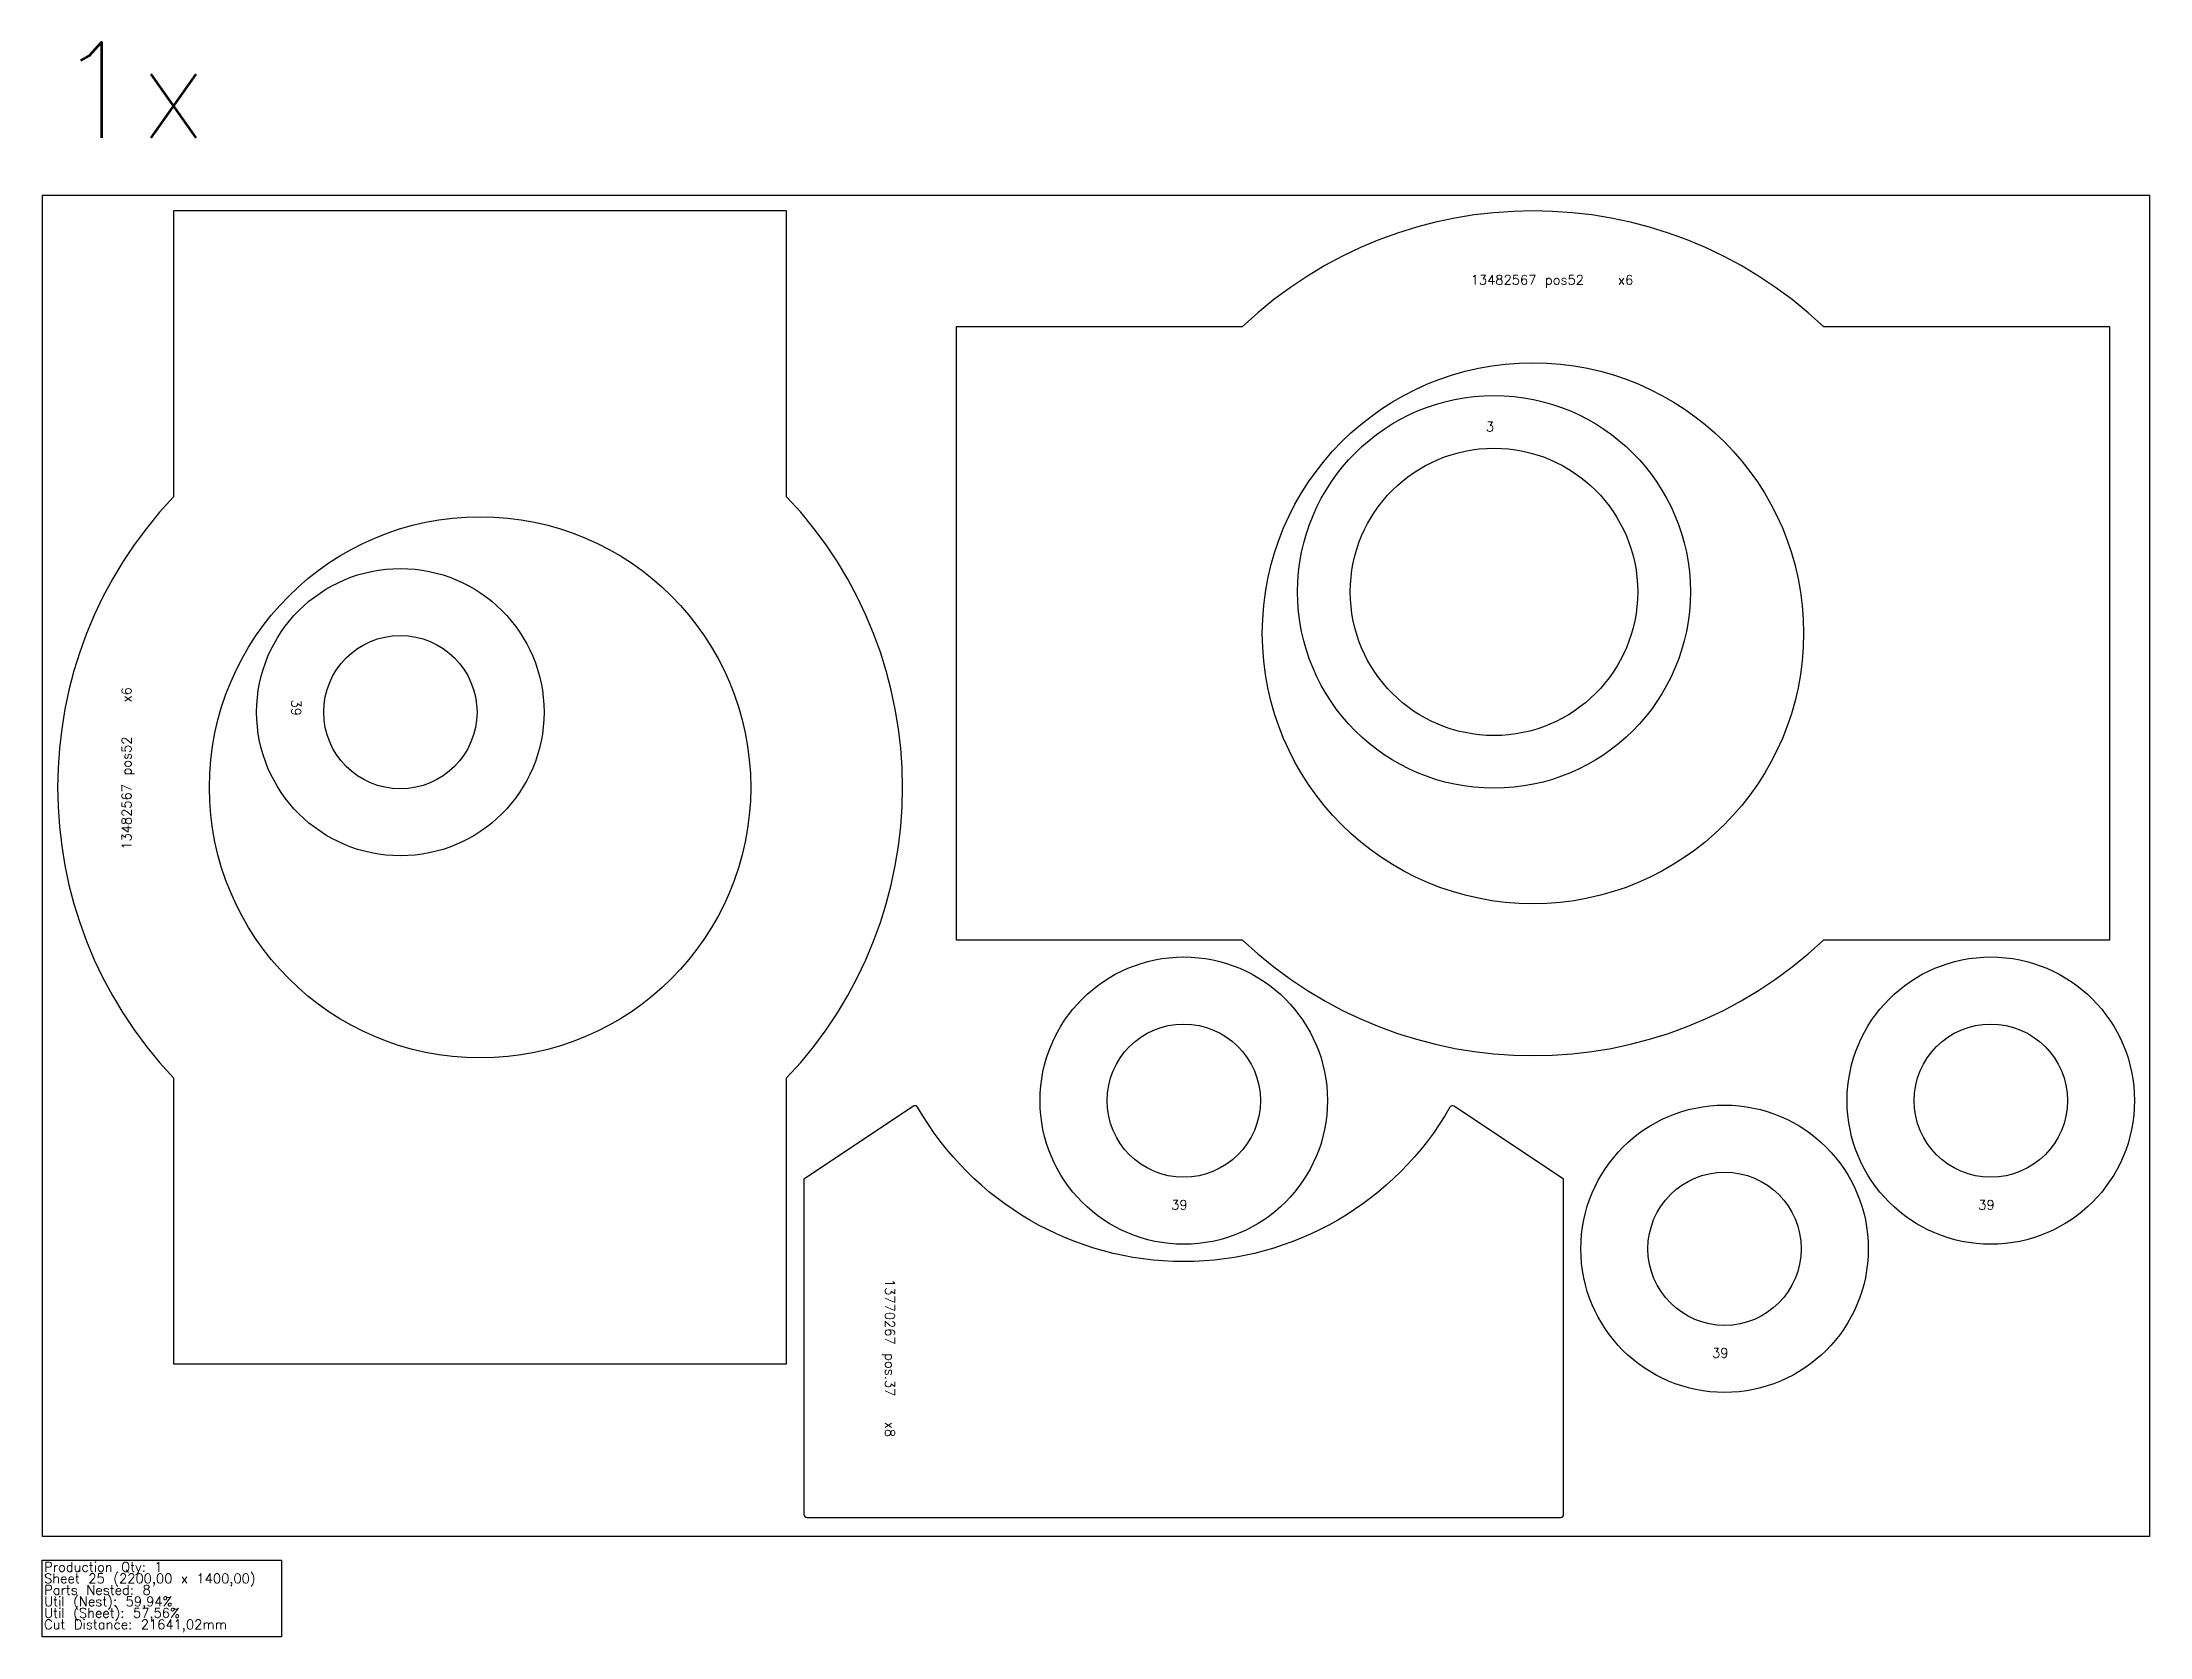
# Model space of a CAD drawing. Header units: millimetres. Extents: x 0 to 68500, y -105 to 2360.
# Drawn here: x 63960 to 66160, y -105 to 1560 of the extents above; entities that cross this region are included whole.
import ezdxf

# ---------------------------------------------------------------- set-up
doc = ezdxf.new("R2010")
doc.units = ezdxf.units.MM
for name, color, linetype in [('--NestedParts--', 7, 'Continuous'), ('sheet', 24, 'Continuous'), ('Stats', 7, 'Continuous'), ('Texto', 7, 'Continuous')]:
    doc.layers.add(name, color=color, linetype=linetype)
doc.styles.get("Standard").update_dxf_attribs({"font": 'txt.shx'})

msp = doc.modelspace()

# ---------------------------------------------------------------- texts
at = {"insert": (63974.8, 1560.1), "char_height": 100, "attachment_point": 1}
msp.add_mtext_dynamic_manual_height_columns('1x', width=283.974, gutter_width=1, heights=[0], dxfattribs=at)
at = {"layer": 'Stats', "color": 60}
for s, p in [('Sheet 25 (2200,00 x 1400,00)', (63962, -49)), ('Production Qty: 1', (63962, -37)), ('Parts Nested: 8', (63962, -61)), ('Util (Nest): 59,94%', (63962, -73)), ('Cut Distance: 21641,02mm', (63962, -97)), ('Util (Sheet): 57,56%', (63962, -85))]:
    msp.add_text(s, height=10, dxfattribs=at).set_placement(p)
at = {"layer": 'Texto', "color": 3, "char_height": 10, "attachment_point": 1}
for s, insert, width in [('13482567 pos52    x6', (65451.1, 1316.9), 287.95), ('3', (65467, 1163.6), 25.724), ('39', (65138.5, 351.1), 25.724), ('39', (65980.9, 351.1), 25.724), ('39', (65703, 196.4), 25.724)]:
    msp.add_mtext(s, dxfattribs=dict(at, insert=insert, width=width))
for s, insert, width, rotation in [('13482567 pos52    x6', (64043.1, 716.9), 287.95, 90), ('39', (64230.2, 873.7), 25.724, 270), ('13770267 pos.37   x8', (64849.9, 268.7), 276.873, 270)]:
    msp.add_mtext(s, dxfattribs=dict(at, insert=insert, width=width, rotation=rotation))

# ---------------------------------------------------------------- linework, layer by layer
at = {"layer": '--NestedParts--', "color": 7}
for points in [[(64097.1, 180), (64737.1, 180), (64737.1, 478.6, 0.39875), (64737.1, 1085.4), (64737.1, 1384), (64097.1, 1384), (64097.1, 1085.4, 0.39875), (64097.1, 478.6)], [(64914.1, 1262.9), (64914.1, 622.9), (65212.7, 622.9, 0.39875), (65819.6, 622.9), (66118.1, 622.9), (66118.1, 1262.9), (65819.6, 1262.9, 0.39875), (65212.7, 1262.9)], [(64755.1, 372.8), (64755.1, 22.8, 0.414214), (64758.1, 19.8), (65545.1, 19.8, 0.414214), (65548.1, 22.8), (65548.1, 372.8), (65433.7, 449.1, 0.434543), (65429.5, 448.1, -0.580355), (64873.8, 448.1, 0.434543), (64869.5, 449.1)]]:
    msp.add_lwpolyline(points, format="xyb", close=True, dxfattribs=at)
for centre, radius in [((65516.1, 942.9), 282.5), ((65475.4, 986.1), 205), ((65475.4, 986.1), 150), ((64417.1, 782), 282.5), ((64333.9, 860.5), 150), ((64333.9, 860.5), 80), ((65151.6, 454.9), 150), ((65994, 454.9), 150), ((65151.6, 454.9), 80), ((65994, 454.9), 80), ((65716.1, 300.2), 150), ((65716.1, 300.2), 80)]:
    msp.add_circle(centre, radius, dxfattribs=at)
at = {"layer": 'sheet', "color": 7}
msp.add_lwpolyline([(63960, 0), (66160, 0), (66160, 1400), (63960, 1400)], close=True, dxfattribs=at)
at = {"layer": 'Stats', "color": 151}
msp.add_lwpolyline([(63960, -25), (64210, -25), (64210, -105), (63960, -105), (63960, -25)], close=True, dxfattribs=at)

msp.set_redraw_order([(e.dxf.handle, doc.entitydb.next_handle()) for e in msp.query("TEXT MTEXT ATTDEF DIMENSION ARC_DIMENSION")])  # texts and dimensions are drawn at this point

doc.saveas('drawing.dxf')
